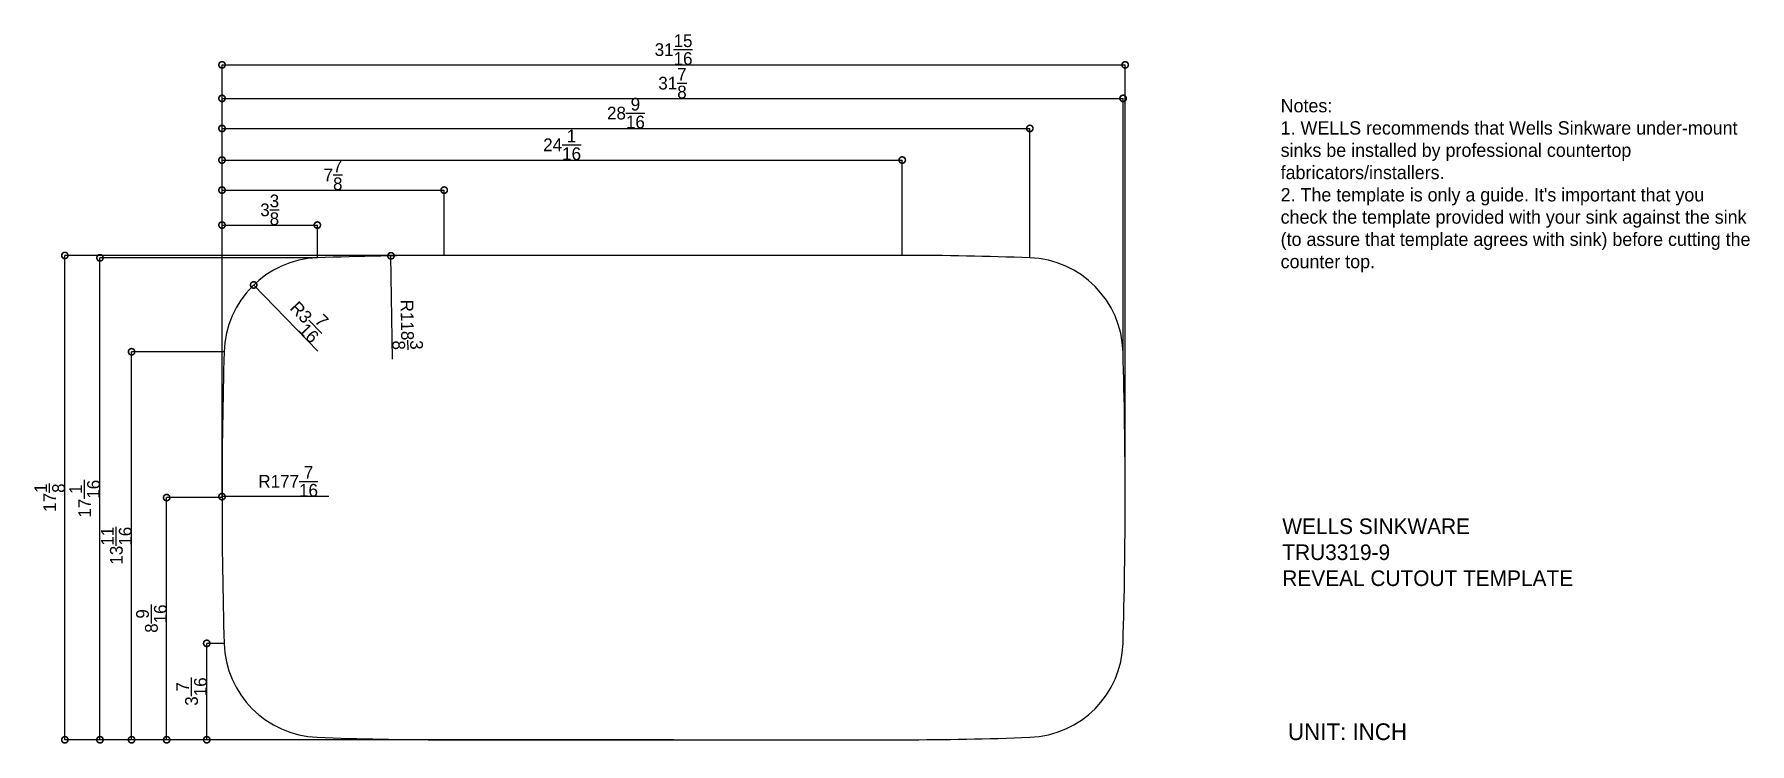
# Model space of a CAD drawing. Header units: millimetres. Extents: x 10333 to 15008, y -4517 to -1311.
# Drawn here: x 10333 to 11873, y -1948 to -1311 of the extents above; entities that cross this region are included whole.
import ezdxf

# ---------------------------------------------------------------- set-up
doc = ezdxf.new("R2010")
doc.units = ezdxf.units.MM
doc.header["$LTSCALE"] = 25.4
doc.layers.get('0').update_dxf_attribs({"color": 5, "linetype": 'CONTINUOUS'})
doc.layers.get('DEFPOINTS').update_dxf_attribs({"color": 5, "linetype": 'CONTINUOUS'})
doc.layers.add('DIM', color=1, linetype='CONTINUOUS')
doc.layers.add('DRAW', color=5, linetype='CONTINUOUS')
doc.dimstyles.new('B', dxfattribs={"dimscale": 7.62, "dimtxt": 1.5, "dimasz": 1.5, "dimexe": 0, "dimexo": 0, "dimgap": 0.3, "dimtad": 1, "dimdec": 4, "dimlfac": 0.03937, "dimzin": 0, "dimdsep": 46, "dimlunit": 5, "dimtxsty": 'STANDARD', "dimblk": 'DOTSMALL', "dimcen": 0, "dimclrd": 3, "dimclre": 3, "dimclrt": 5, "dimazin": 0, "dimtfac": 1, "dimtdec": 4, "dimtofl": 0, "dimtmove": 0, "dimatfit": 3, "dimfxl": 1, "dimfrac": 1, "dimtolj": 1, "dimtzin": 0, "dimarcsym": 0})

msp = doc.modelspace()

# ---------------------------------------------------------------- texts
at = {"color": 0, "insert": (11451.71699, -1369.22502), "char_height": 6, "width": 420.9917951, "attachment_point": 1}
msp.add_mtext("{\\H2x;\\C4;Notes: \\P1. WELLS recommends that Wells Sinkware under-mount sinks be installed by professional countertop fabricators/installers. \\P2. The template is only a guide. It's important that you check the template provided with your sink against the sink (to assure that template agrees with sink) before cutting the counter top.}", dxfattribs=at)
at = {"color": 102, "attachment_point": 1}
for s, insert, char_height, width in [('{\\C3;WELLS SINKWARE\\PTRU3319-9\\PREVEAL CUTOUT TEMPLATE}', (11453.2313, -1746.00668), 14, 366.5499471), ('{\\C3;UNIT: }INCH', (11458.25223, -1930.05796), 15, 174.7777778)]:
    msp.add_mtext(s, dxfattribs=dict(at, insert=insert, char_height=char_height, width=width))

# ---------------------------------------------------------------- blocks, each defined once
blk = doc.blocks.new('_DotSmall')
at = {"color": 0, "linetype": 'ByBlock', "const_width": 0.5}
blk.add_lwpolyline([(-0.0625, 0, 1), (0.0625, 0, 1)], format="xyb", close=True, dxfattribs=at)
blk = doc.blocks.new('*D1')
at = {"layer": 'DEFPOINTS', "color": 0}
for p in [(10529.5, -1536.3), (10590, -1598.8)]:
    blk.add_point(p, dxfattribs=at)
at = {"layer": 'DIM', "color": 3, "lineweight": -2}
blk.add_line((10587.1, -1595.8), (10529.5, -1536.3), dxfattribs=at)
at = {"layer": 'DIM', "color": 3, "lineweight": -2, "xscale": 11.43, "yscale": 11.43, "zscale": 11.43, "rotation": 134.0667770278003}
blk.add_blockref('_DotSmall', (10529.5, -1536.3), dxfattribs=at)
at = {"layer": 'DIM', "color": 5, "insert": (10578.1, -1566.9), "char_height": 11.43, "attachment_point": 5, "rotation": 314.0668}
blk.add_mtext('\\A1;R3\\S7/16;', dxfattribs=at)
blk = doc.blocks.new('*D2')
at = {"layer": 'DEFPOINTS', "color": 0}
for p in [(10487.4, -1858.2), (10503, -1858.2), (10906.6, -1944.8)]:
    blk.add_point(p, dxfattribs=at)
at = {"layer": 'DIM', "color": 3, "lineweight": -2}
for p, q in [((10503, -1858.2), (10487.4, -1858.2)), ((10487.4, -1944.8), (10487.4, -1858.2)), ((10906.6, -1944.8), (10487.4, -1944.8))]:
    blk.add_line(p, q, dxfattribs=at)
at = {"layer": 'DIM', "color": 3, "lineweight": -2, "xscale": 11.43, "yscale": 11.43, "zscale": 11.43}
for p, rotation in [((10487.4, -1858.2), 90), ((10487.4, -1944.8), 270)]:
    blk.add_blockref('_DotSmall', p, dxfattribs=dict(at, rotation=rotation))
at = {"layer": 'DIM', "color": 5, "insert": (10473.7, -1901.5), "char_height": 11.43, "attachment_point": 5, "rotation": 90}
blk.add_mtext('\\A1;3\\S7/16;', dxfattribs=at)
blk = doc.blocks.new('*D3')
at = {"layer": 'DEFPOINTS', "color": 0}
for p in [(10451.4, -1727.3), (10501.1, -1727.3), (10906.6, -1944.8)]:
    blk.add_point(p, dxfattribs=at)
at = {"layer": 'DIM', "color": 3, "lineweight": -2}
for p, q in [((10501.1, -1727.3), (10451.4, -1727.3)), ((10451.4, -1944.8), (10451.4, -1727.3)), ((10906.6, -1944.8), (10451.4, -1944.8))]:
    blk.add_line(p, q, dxfattribs=at)
at = {"layer": 'DIM', "color": 3, "lineweight": -2, "xscale": 11.43, "yscale": 11.43, "zscale": 11.43}
for p, rotation in [((10451.4, -1727.3), 90), ((10451.4, -1944.8), 270)]:
    blk.add_blockref('_DotSmall', p, dxfattribs=dict(at, rotation=rotation))
at = {"layer": 'DIM', "color": 5, "insert": (10437.7, -1836), "char_height": 11.43, "attachment_point": 5, "rotation": 90}
blk.add_mtext('\\A1;8\\S9/16;', dxfattribs=at)
blk = doc.blocks.new('*D4')
at = {"layer": 'DEFPOINTS', "color": 0}
for p in [(10419.9, -1596.3), (10503, -1596.3), (10906.6, -1944.8)]:
    blk.add_point(p, dxfattribs=at)
at = {"layer": 'DIM', "color": 3, "lineweight": -2}
for p, q in [((10503, -1596.3), (10419.9, -1596.3)), ((10419.9, -1944.8), (10419.9, -1596.3)), ((10906.6, -1944.8), (10419.9, -1944.8))]:
    blk.add_line(p, q, dxfattribs=at)
at = {"layer": 'DIM', "color": 3, "lineweight": -2, "xscale": 11.43, "yscale": 11.43, "zscale": 11.43}
for p, rotation in [((10419.9, -1596.3), 90), ((10419.9, -1944.8), 270)]:
    blk.add_blockref('_DotSmall', p, dxfattribs=dict(at, rotation=rotation))
at = {"layer": 'DIM', "color": 5, "insert": (10406.2, -1770.5), "char_height": 11.43, "attachment_point": 5, "rotation": 90}
blk.add_mtext('\\A1;13\\S11/16;', dxfattribs=at)
blk = doc.blocks.new('*D5')
at = {"layer": 'DEFPOINTS', "color": 0}
for p in [(10391.5, -1511.9), (10586.7, -1511.9), (10906.6, -1944.8)]:
    blk.add_point(p, dxfattribs=at)
at = {"layer": 'DIM', "color": 3, "lineweight": -2}
for p, q in [((10586.7, -1511.9), (10391.5, -1511.9)), ((10391.5, -1944.8), (10391.5, -1511.9)), ((10906.6, -1944.8), (10391.5, -1944.8))]:
    blk.add_line(p, q, dxfattribs=at)
at = {"layer": 'DIM', "color": 3, "lineweight": -2, "xscale": 11.43, "yscale": 11.43, "zscale": 11.43}
for p, rotation in [((10391.5, -1511.9), 90), ((10391.5, -1944.8), 270)]:
    blk.add_blockref('_DotSmall', p, dxfattribs=dict(at, rotation=rotation))
at = {"layer": 'DIM', "color": 5, "insert": (10377.7, -1728.3), "char_height": 11.43, "attachment_point": 5, "rotation": 90}
blk.add_mtext('\\A1;17\\S1/16;', dxfattribs=at)
blk = doc.blocks.new('*D6')
at = {"layer": 'DEFPOINTS', "color": 0}
for p in [(10360, -1509.8), (10906.6, -1509.8), (10906.6, -1944.8)]:
    blk.add_point(p, dxfattribs=at)
at = {"layer": 'DIM', "color": 3, "lineweight": -2}
for p, q in [((10906.6, -1509.8), (10360, -1509.8)), ((10360, -1944.8), (10360, -1509.8)), ((10906.6, -1944.8), (10360, -1944.8))]:
    blk.add_line(p, q, dxfattribs=at)
at = {"layer": 'DIM', "color": 3, "lineweight": -2, "xscale": 11.43, "yscale": 11.43, "zscale": 11.43}
for p, rotation in [((10360, -1509.8), 90), ((10360, -1944.8), 270)]:
    blk.add_blockref('_DotSmall', p, dxfattribs=dict(at, rotation=rotation))
at = {"layer": 'DIM', "color": 5, "insert": (10346.3, -1727.3), "char_height": 11.43, "attachment_point": 5, "rotation": 90}
blk.add_mtext('\\A1;17\\S1/8;', dxfattribs=at)
blk = doc.blocks.new('*D7')
at = {"layer": 'DEFPOINTS', "color": 0}
for p in [(10586.7, -1482.5), (10586.7, -1511.9), (10501.1, -1727.3)]:
    blk.add_point(p, dxfattribs=at)
at = {"layer": 'DIM', "color": 3, "lineweight": -2}
for p, q in [((10501.1, -1727.3), (10501.1, -1482.5)), ((10501.1, -1482.5), (10586.7, -1482.5)), ((10586.7, -1511.9), (10586.7, -1482.5))]:
    blk.add_line(p, q, dxfattribs=at)
at = {"layer": 'DIM', "color": 3, "lineweight": -2, "xscale": 11.43, "yscale": 11.43, "zscale": 11.43, "rotation": 180}
blk.add_blockref('_DotSmall', (10501.1, -1482.5), dxfattribs=at)
at = {"layer": 'DIM', "color": 3, "lineweight": -2, "xscale": 11.43, "yscale": 11.43, "zscale": 11.43}
blk.add_blockref('_DotSmall', (10586.7, -1482.5), dxfattribs=at)
at = {"layer": 'DIM', "color": 5, "insert": (10543.9, -1468.8), "char_height": 11.43, "attachment_point": 5}
blk.add_mtext('\\A1;3\\S3/8;', dxfattribs=at)
blk = doc.blocks.new('*D8')
at = {"layer": 'DEFPOINTS', "color": 0}
for p in [(10700.6, -1451.1), (10700.6, -1509.8), (10501.1, -1727.3)]:
    blk.add_point(p, dxfattribs=at)
at = {"layer": 'DIM', "color": 3, "lineweight": -2}
for p, q in [((10501.1, -1727.3), (10501.1, -1451.1)), ((10501.1, -1451.1), (10700.6, -1451.1)), ((10700.6, -1509.8), (10700.6, -1451.1))]:
    blk.add_line(p, q, dxfattribs=at)
at = {"layer": 'DIM', "color": 3, "lineweight": -2, "xscale": 11.43, "yscale": 11.43, "zscale": 11.43, "rotation": 180}
blk.add_blockref('_DotSmall', (10501.1, -1451.1), dxfattribs=at)
at = {"layer": 'DIM', "color": 3, "lineweight": -2, "xscale": 11.43, "yscale": 11.43, "zscale": 11.43}
blk.add_blockref('_DotSmall', (10700.6, -1451.1), dxfattribs=at)
at = {"layer": 'DIM', "color": 5, "insert": (10600.8, -1437.4), "char_height": 11.43, "attachment_point": 5}
blk.add_mtext('\\A1;7\\S7/8;', dxfattribs=at)
blk = doc.blocks.new('*D9')
at = {"layer": 'DEFPOINTS', "color": 0}
for p in [(11111.9, -1424.1), (11111.9, -1509.8), (10501.1, -1727.3)]:
    blk.add_point(p, dxfattribs=at)
at = {"layer": 'DIM', "color": 3, "lineweight": -2}
for p, q in [((10501.1, -1727.3), (10501.1, -1424.1)), ((10501.1, -1424.1), (11111.9, -1424.1)), ((11111.9, -1509.8), (11111.9, -1424.1))]:
    blk.add_line(p, q, dxfattribs=at)
at = {"layer": 'DIM', "color": 3, "lineweight": -2, "xscale": 11.43, "yscale": 11.43, "zscale": 11.43, "rotation": 180}
blk.add_blockref('_DotSmall', (10501.1, -1424.1), dxfattribs=at)
at = {"layer": 'DIM', "color": 3, "lineweight": -2, "xscale": 11.43, "yscale": 11.43, "zscale": 11.43}
blk.add_blockref('_DotSmall', (11111.9, -1424.1), dxfattribs=at)
at = {"layer": 'DIM', "color": 5, "insert": (10806.5, -1410.4), "char_height": 11.43, "attachment_point": 5}
blk.add_mtext('\\A1;24\\S1/16;', dxfattribs=at)
blk = doc.blocks.new('*D10')
at = {"layer": 'DEFPOINTS', "color": 0}
for p in [(11226.5, -1395.7), (11226.5, -1511.9), (10501.1, -1727.3)]:
    blk.add_point(p, dxfattribs=at)
at = {"layer": 'DIM', "color": 3, "lineweight": -2}
for p, q in [((10501.1, -1727.3), (10501.1, -1395.7)), ((10501.1, -1395.7), (11226.5, -1395.7)), ((11226.5, -1511.9), (11226.5, -1395.7))]:
    blk.add_line(p, q, dxfattribs=at)
at = {"layer": 'DIM', "color": 3, "lineweight": -2, "xscale": 11.43, "yscale": 11.43, "zscale": 11.43, "rotation": 180}
blk.add_blockref('_DotSmall', (10501.1, -1395.7), dxfattribs=at)
at = {"layer": 'DIM', "color": 3, "lineweight": -2, "xscale": 11.43, "yscale": 11.43, "zscale": 11.43}
blk.add_blockref('_DotSmall', (11226.5, -1395.7), dxfattribs=at)
at = {"layer": 'DIM', "color": 5, "insert": (10863.8, -1381.9), "char_height": 11.43, "attachment_point": 5}
blk.add_mtext('\\A1;28\\S9/16;', dxfattribs=at)
blk = doc.blocks.new('*D11')
at = {"layer": 'DEFPOINTS', "color": 0}
for p in [(11310.2, -1368.7), (11310.2, -1596.3), (10501.1, -1727.3)]:
    blk.add_point(p, dxfattribs=at)
at = {"layer": 'DIM', "color": 3, "lineweight": -2}
for p, q in [((10501.1, -1727.3), (10501.1, -1368.7)), ((10501.1, -1368.7), (11310.2, -1368.7)), ((11310.2, -1596.3), (11310.2, -1368.7))]:
    blk.add_line(p, q, dxfattribs=at)
at = {"layer": 'DIM', "color": 3, "lineweight": -2, "xscale": 11.43, "yscale": 11.43, "zscale": 11.43, "rotation": 180}
blk.add_blockref('_DotSmall', (10501.1, -1368.7), dxfattribs=at)
at = {"layer": 'DIM', "color": 3, "lineweight": -2, "xscale": 11.43, "yscale": 11.43, "zscale": 11.43}
blk.add_blockref('_DotSmall', (11310.2, -1368.7), dxfattribs=at)
at = {"layer": 'DIM', "color": 5, "insert": (10905.6, -1355), "char_height": 11.43, "attachment_point": 5}
blk.add_mtext('\\A1;31\\S7/8;', dxfattribs=at)
blk = doc.blocks.new('*D12')
at = {"layer": 'DEFPOINTS', "color": 0}
for p in [(11312.1, -1338.6), (10501.1, -1727.3), (11312.1, -1727.3)]:
    blk.add_point(p, dxfattribs=at)
at = {"layer": 'DIM', "color": 3, "lineweight": -2}
for p, q in [((10501.1, -1727.3), (10501.1, -1338.6)), ((10501.1, -1338.6), (11312.1, -1338.6)), ((11312.1, -1727.3), (11312.1, -1338.6))]:
    blk.add_line(p, q, dxfattribs=at)
at = {"layer": 'DIM', "color": 3, "lineweight": -2, "xscale": 11.43, "yscale": 11.43, "zscale": 11.43, "rotation": 180}
blk.add_blockref('_DotSmall', (10501.1, -1338.6), dxfattribs=at)
at = {"layer": 'DIM', "color": 3, "lineweight": -2, "xscale": 11.43, "yscale": 11.43, "zscale": 11.43}
blk.add_blockref('_DotSmall', (11312.1, -1338.6), dxfattribs=at)
at = {"layer": 'DIM', "color": 5, "insert": (10906.6, -1324.9), "char_height": 11.43, "attachment_point": 5}
blk.add_mtext('\\A1;31\\S15/16;', dxfattribs=at)
blk = doc.blocks.new('*D13')
at = {"layer": 'DEFPOINTS', "color": 0}
for p in [(10501.1, -1726.4), (15008.1, -1727.3)]:
    blk.add_point(p, dxfattribs=at)
at = {"layer": 'DIM', "color": 3, "lineweight": -2}
blk.add_line((10597.1, -1726.4), (10501.1, -1726.4), dxfattribs=at)
at = {"layer": 'DIM', "color": 3, "lineweight": -2, "xscale": 11.43, "yscale": 11.43, "zscale": 11.43, "rotation": 179.9894169859656}
blk.add_blockref('_DotSmall', (10501.1, -1726.4), dxfattribs=at)
at = {"layer": 'DIM', "color": 5, "insert": (10560.5, -1712.7), "char_height": 11.43, "attachment_point": 5, "rotation": 359.9894}
blk.add_mtext('\\A1;R177\\S7/16;', dxfattribs=at)
blk = doc.blocks.new('*D14')
at = {"layer": 'DEFPOINTS', "color": 0}
for p in [(10652.8, -1510.1), (10700.6, -4516.8)]:
    blk.add_point(p, dxfattribs=at)
at = {"layer": 'DIM', "color": 3, "lineweight": -2}
blk.add_line((10654.3, -1603), (10652.8, -1510.1), dxfattribs=at)
at = {"layer": 'DIM', "color": 3, "lineweight": -2, "xscale": 11.43, "yscale": 11.43, "zscale": 11.43, "rotation": 90.91036580816115}
blk.add_blockref('_DotSmall', (10652.8, -1510.1), dxfattribs=at)
at = {"layer": 'DIM', "color": 5, "insert": (10667.5, -1572), "char_height": 11.43, "attachment_point": 5, "rotation": 270.9104}
blk.add_mtext('\\A1;R118\\S3/8;', dxfattribs=at)

# ---------------------------------------------------------------- dimensions: what is measured, and where the dimension line sits
at = {"layer": 'DIM'}
for base, p2, picture, middle in [((11312.09705, -1338.56955), (11312.09705, -1727.25156), '*D12', (10906.59705, -1324.85355)), ((11310.19484, -1368.70805), (11310.19484, -1596.3208), '*D11', (10905.64595, -1354.99205)), ((11226.52787, -1395.6636), (11226.52787, -1511.91067), '*D10', (10863.81246, -1381.9476)), ((11111.88267, -1424.11667), (11111.88267, -1509.75156), '*D9', (10806.48986, -1410.40067)), ((10700.59705, -1451.07221), (10700.59705, -1509.75156), '*D8', (10600.84705, -1437.35621)), ((10586.66623, -1482.52034), (10586.66623, -1511.91067), '*D7', (10543.88164, -1468.80434))]:
    dim = msp.add_linear_dim(base=base, p1=(10501.09705, -1727.25156), p2=p2, dimstyle='B', dxfattribs=at)
    dim.commit()
    dim.dimension.update_dxf_attribs({"geometry": picture, "text_midpoint": middle})
for base, p1, p2, picture, middle in [((10359.9796781226, -1509.7515586467), (10906.5970494474, -1944.7515586467), (10906.5970494474, -1509.7515586467), '*D6', (10346.2636781226, -1727.2515586467)), ((10391.4616, -1511.91067), (10906.59705, -1944.75156), (10586.66623, -1511.91067), '*D5', (10377.7456, -1728.33111)), ((10419.94524, -1596.3208), (10906.59705, -1944.75156), (10502.99925, -1596.3208), '*D4', (10406.22924, -1770.53618)), ((10451.42716, -1727.25156), (10906.59705, -1944.75156), (10501.09705, -1727.25156), '*D3', (10437.71116, -1836.00156)), ((10487.4065, -1858.18231), (10906.59705, -1944.75156), (10502.99925, -1858.18231), '*D2', (10473.6905, -1901.46694))]:
    dim = msp.add_linear_dim(base=base, p1=p1, p2=p2, angle=90, dimstyle='B', dxfattribs=at)
    dim.commit()
    dim.dimension.update_dxf_attribs({"geometry": picture, "text_midpoint": middle})
for center, mpoint, picture, middle in [((10700.59705, -4516.75156), (10652.8212, -1510.13112), '*D14', (10653.80723, -1572.18424)), ((10589.96254, -1598.8482), (10529.45436, -1536.33612), '*D1', (10568.24074, -1576.40703)), ((15008.09705, -1727.25156), (10501.09713, -1726.41908), '*D13', (10560.53313, -1726.43006))]:
    dim = msp.add_radius_dim(center=center, mpoint=mpoint, dimstyle='B', dxfattribs=at)
    dim.commit()
    dim.dimension.update_dxf_attribs({"geometry": picture, "text_midpoint": middle, "dimtype": 164})

# ---------------------------------------------------------------- linework, layer by layer
at = {"layer": 'DRAW', "color": 0}
msp.add_lwpolyline([(10502.99925, -1858.18231, 0.3947369251), (10586.66623, -1942.59245, 0.0094746842), (10700.59705, -1944.75156), (11112.59705, -1944.75156, 0.0094746842), (11226.52787, -1942.59245, 0.3947369251), (11310.19484, -1858.18231, 0.0145283326), (11310.19484, -1596.3208, 0.3947369251), (11226.52787, -1511.91067, 0.0094746842), (11112.59705, -1509.75156), (10700.59705, -1509.75156, 0.0094746842), (10586.66623, -1511.91067, 0.3947369251), (10502.99925, -1596.3208, 0.0145283326)], format="xyb", close=True, dxfattribs=at)

msp.set_redraw_order([(e.dxf.handle, doc.entitydb.next_handle()) for e in msp.query("TEXT MTEXT ATTDEF DIMENSION ARC_DIMENSION")])  # texts and dimensions are drawn at this point

doc.saveas('drawing.dxf')
